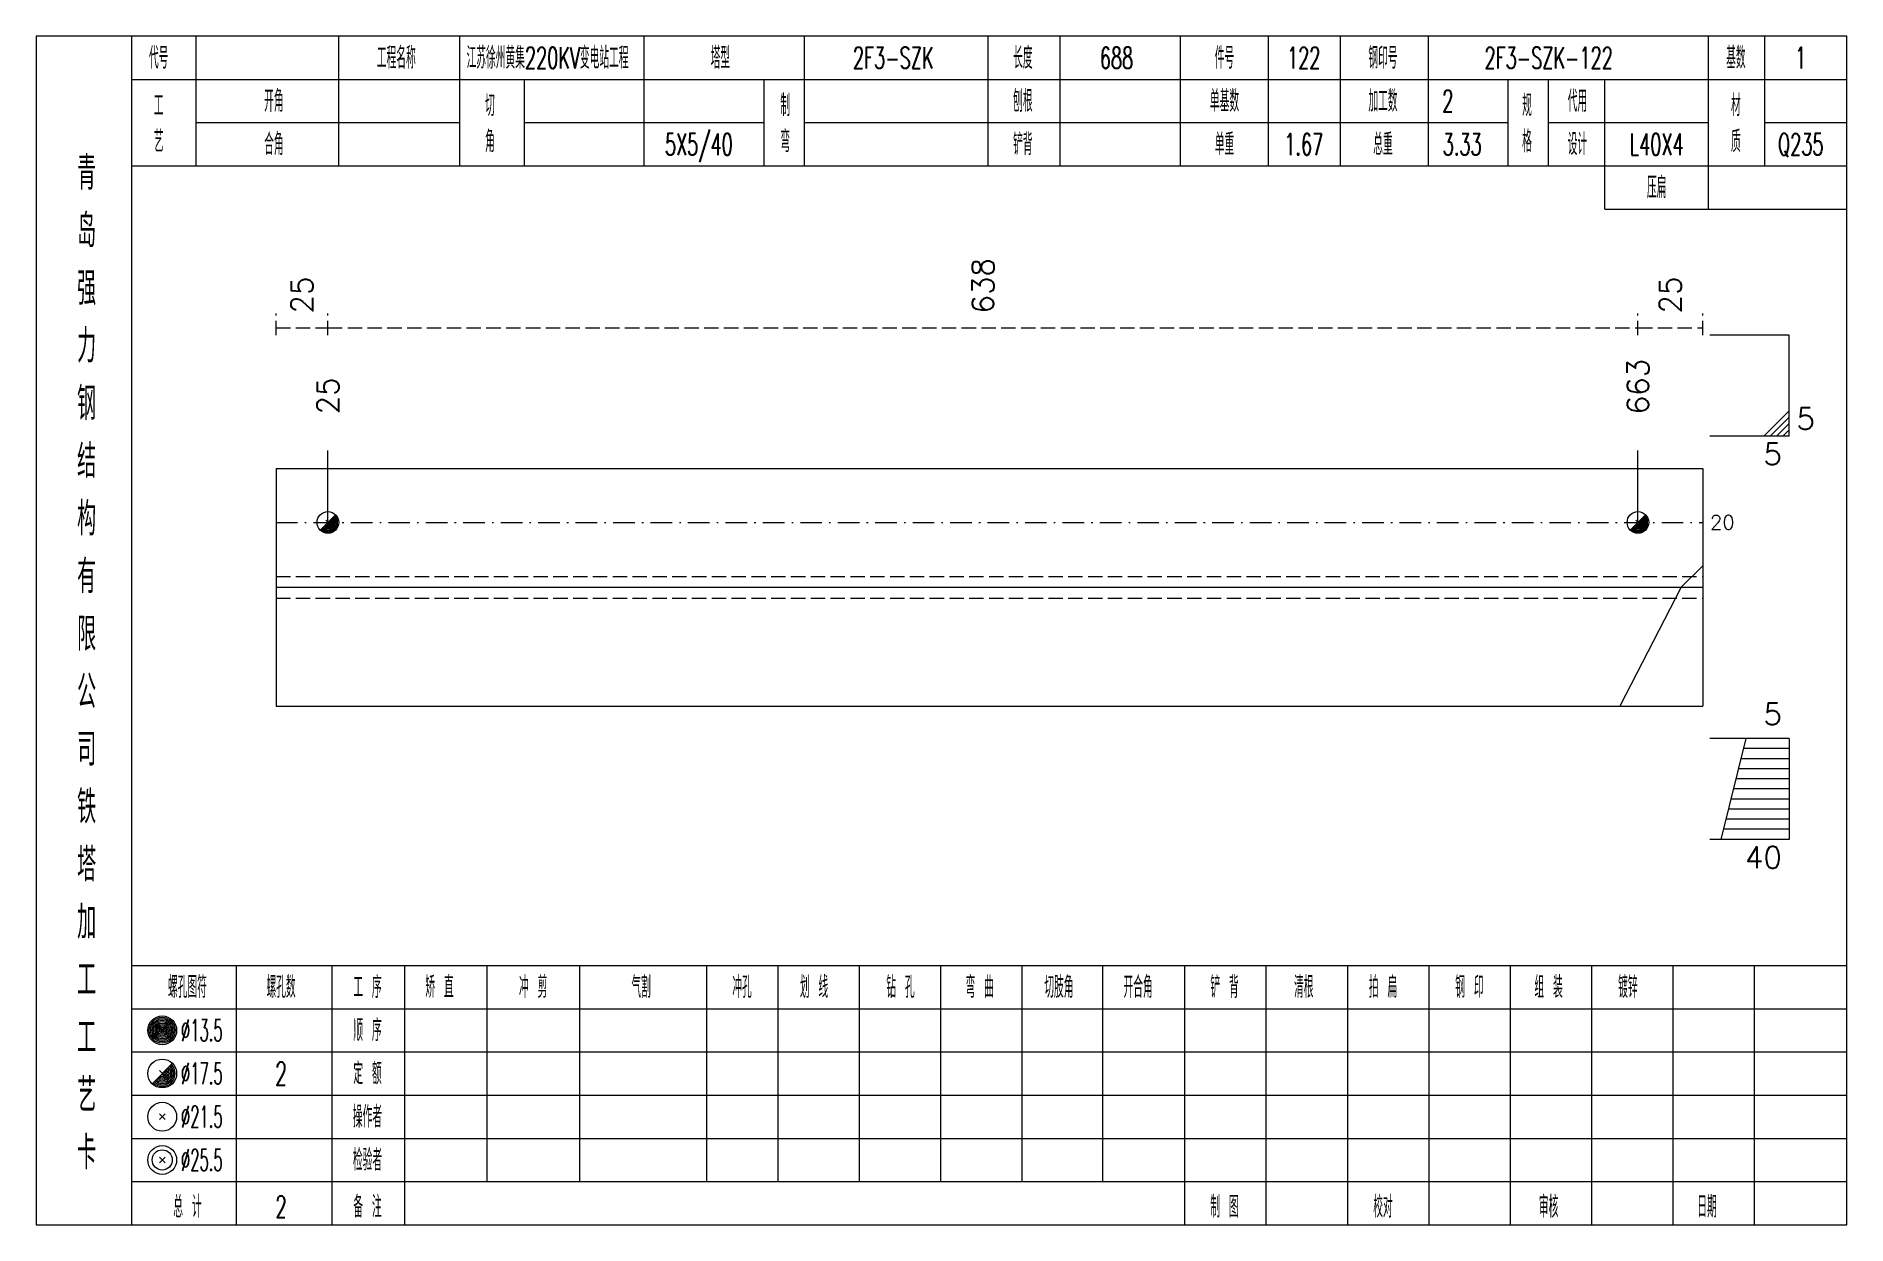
# Model space of a CAD drawing. Extents: x 0 to 4623, y -1159 to 4890.
# Drawn here: x 1868.4 to 2119.8, y 4500 to 4665 of the extents above; entities that cross this region are included whole.
import ezdxf
from ezdxf.enums import TextEntityAlignment as Align

# ---------------------------------------------------------------- set-up
doc = ezdxf.new("R2010")
doc.units = 0
doc.header["$MEASUREMENT"] = 0
doc.linetypes.add('一点画线', pattern=[5.2, 3, -1, 0.2, -1])
doc.linetypes.add('虚线', pattern=[2.75, 2, -0.75])
doc.layers.get('0').update_dxf_attribs({"linetype": 'CONTINUOUS', "lineweight": 25})
for name, color, linetype, lineweight in [('1', 7, 'CONTINUOUS', 25), ('4', 7, 'CONTINUOUS', 25), ('5', 7, 'CONTINUOUS', 25)]:
    doc.layers.add(name, color=color, linetype=linetype, lineweight=lineweight)
doc.styles.get("Standard").update_dxf_attribs({"font": 'simplex.shx', "width": 0.7, "height": 3, "bigfont": 'gbhzfs.shx'})

msp = doc.modelspace()

# ---------------------------------------------------------------- texts
at = {"color": 8, "linetype": 'Continuous', "lineweight": 9}
for s, p in [('638', (1999.849, 4626.5)), ('25', (1905.299, 4626.5)), ('25', (2095.3, 4626.5))]:
    msp.add_text(s, height=3, rotation=90, dxfattribs=at).set_placement(p, align=Align.MIDDLE_LEFT)
at = {"color": 7, "linetype": 'Continuous', "lineweight": 13}
for s, p in [('663', (2090.8, 4612.5)), ('25', (1908.898, 4612.5))]:
    msp.add_text(s, height=3, rotation=90, dxfattribs=at).set_placement(p, align=Align.MIDDLE_LEFT)
msp.add_text('5', height=3, dxfattribs=at).set_placement((2112.8, 4609.5), align=Align.BOTTOM_LEFT)
for s, p in [('5', (2110.8, 4608.5)), ('40', (2110.8, 4552.5))]:
    msp.add_text(s, height=3, dxfattribs=at).set_placement(p, align=Align.TOP_RIGHT)
msp.add_text('20', height=2, dxfattribs=at).set_placement((2100.8, 4597.5), align=Align.MIDDLE_LEFT)
msp.add_text('5', height=3, dxfattribs=at).set_placement((2110.8, 4568.5), align=Align.BOTTOM_RIGHT)
at = {"layer": '4', "color": 1, "linetype": 'Continuous', "lineweight": 13}
for s, height, width, p in [('代号', 3, 0.6, (1885.4, 4662)), ('工程名称', 3, 0.6, (1918.4, 4662)), ('江苏徐州黄集220KV变电站工程', 3, 0.6, (1939.4, 4662)), ('塔型', 3, 0.6, (1963.4, 4662)), ('2F3-SZK', 3, 0.6, (1987.4, 4662)), ('长度', 3, 0.6, (2005.4, 4662)), ('688', 3, 0.6, (2018.4, 4662)), ('件号', 3, 0.6, (2033.4, 4662)), ('122', 3, 0.6, (2044.4, 4662)), ('钢印号', 3, 0.6, (2055.4, 4662)), ('2F3-SZK-122', 3, 0.6, (2078.4, 4662)), ('基数', 3, 0.6, (2104.4, 4662)), ('1', 3, 0.6, (2113.4, 4662)), ('工', 3, 0.6, (1885.4, 4655.4)), ('开角', 3, 0.6, (1901.4, 4656)), ('切', 3, 0.6, (1931.4, 4655.4)), ('制', 3, 0.6, (1972.4, 4655.4)), ('刨根', 3, 0.6, (2005.4, 4656)), ('单基数', 3, 0.6, (2033.4, 4656)), ('加工数', 3, 0.6, (2055.4, 4656)), ('2', 3, 0.6, (2064.4, 4656)), ('规', 3, 0.6, (2075.4, 4655.4)), ('代用', 3, 0.6, (2082.4, 4656)), ('材', 3, 0.6, (2104.4, 4655.4)), ('艺', 3, 0.6, (1885.4, 4650.4)), ('合角', 3, 0.6, (1901.4, 4650)), ('角', 3, 0.6, (1931.4, 4650.4)), ('5X5/40', 3, 0.6, (1960.4, 4650)), ('弯', 3, 0.6, (1972.4, 4650.4)), ('铲背', 3, 0.6, (2005.4, 4650)), ('单重', 3, 0.6, (2033.4, 4650)), ('1.67', 3, 0.6, (2044.4, 4650)), ('总重', 3, 0.6, (2055.4, 4650)), ('3.33', 3, 0.6, (2066.4, 4650)), ('格', 3, 0.6, (2075.4, 4650.4)), ('设计', 3, 0.6, (2082.4, 4650)), ('L40X4', 3, 0.6, (2093.4, 4650)), ('质', 3, 0.6, (2104.4, 4650.4)), ('Q235', 3, 0.6, (2113.4, 4650)), ('青', 4.6, 0.8, (1875.4, 4646)), ('压扁', 3, 0.6, (2093.4, 4644)), ('岛', 4.6, 0.8, (1875.4, 4638)), ('强', 4.6, 0.8, (1875.4, 4630)), ('力', 4.6, 0.8, (1875.4, 4622)), ('钢', 4.6, 0.8, (1875.4, 4614)), ('结', 4.6, 0.8, (1875.4, 4606)), ('构', 4.6, 0.8, (1875.4, 4598)), ('有', 4.6, 0.8, (1875.4, 4590)), ('限', 4.6, 0.8, (1875.4, 4582)), ('公', 4.6, 0.8, (1875.4, 4574)), ('司', 4.6, 0.8, (1875.4, 4566)), ('铁', 4.6, 0.8, (1875.4, 4558)), ('塔', 4.6, 0.8, (1875.4, 4550)), ('加', 4.6, 0.8, (1875.4, 4542)), ('工', 4.6, 0.8, (1875.4, 4534)), ('螺孔图符', 3, 0.6, (1889.4, 4533)), ('螺孔数', 3, 0.6, (1902.4, 4533)), ('工 序', 3, 0.6, (1914.4, 4533)), ('矫 直', 3, 0.6, (1924.4, 4533)), ('冲 剪', 3, 0.6, (1937.4, 4533)), ('气割', 3, 0.6, (1952.4, 4533)), ('冲孔', 3, 0.6, (1966.4, 4533)), ('划 线', 3, 0.6, (1976.4, 4533)), ('钻 孔', 3, 0.6, (1988.4, 4533)), ('弯 曲', 3, 0.6, (1999.4, 4533)), ('切肢角', 3, 0.6, (2010.4, 4533)), ('开合角', 3, 0.6, (2021.4, 4533)), ('铲 背', 3, 0.6, (2033.4, 4533)), ('清根', 3, 0.6, (2044.4, 4533)), ('拍 扁', 3, 0.6, (2055.4, 4533)), ('钢 印', 3, 0.6, (2067.4, 4533)), ('组 装', 3, 0.6, (2078.4, 4533)), ('镀锌', 3, 0.6, (2089.4, 4533)), ('工', 4.6, 0.8, (1875.4, 4526)), ('%%C13.5', 3, 0.5, (1891.4, 4527)), ('顺 序', 3, 0.6, (1914.4, 4527)), ('定 额', 3, 0.6, (1914.4, 4521)), ('艺', 4.6, 0.8, (1875.4, 4518)), ('%%C17.5', 3, 0.5, (1891.4, 4521)), ('2', 3.2, 0.6, (1902.4, 4521)), ('%%C21.5', 3, 0.5, (1891.4, 4515)), ('操作者', 3, 0.6, (1914.4, 4515)), ('卡', 4.6, 0.8, (1875.4, 4510)), ('%%C25.5', 3, 0.5, (1891.4, 4509)), ('检验者', 3, 0.6, (1914.4, 4509)), ('总 计', 3, 0.6, (1889.4, 4502.5)), ('2', 3, 0.6, (1902.4, 4502.5)), ('备 注', 3, 0.6, (1914.4, 4502.5)), ('制 图', 3, 0.6, (2033.4, 4502.5)), ('校对', 3, 0.6, (2055.4, 4502.5)), ('审核', 3, 0.6, (2078.4, 4502.5)), ('日期', 3, 0.6, (2100.4, 4502.5))]:
    msp.add_text(s, height=height, dxfattribs=dict(at, width=width)).set_placement(p, align=Align.MIDDLE_CENTER)

# ---------------------------------------------------------------- blocks, each defined once
blk = doc.blocks.new('孔17.5')
at = {"layer": '5', "color": 7, "linetype": 'Continuous', "lineweight": 13}
for p, q in [((-0.707, -0.707), (0.707, 0.707)), ((-0.2, 0.2), (0.2, -0.2))]:
    blk.add_line(p, q, dxfattribs=at)
blk.add_circle((0, 0), 1, dxfattribs=at)
for radius in [0.9, 0.8, 0.7, 0.6, 0.5, 0.4, 0.3, 0.2, 0.1]:
    blk.add_arc((0, 0), radius, 225, 45, dxfattribs=at)

# ---------------------------------------------------------------- linework, layer by layer
at = {"color": 8, "linetype": '虚线', "lineweight": 9}
for p, q in [((1901.7, 4623.5), (1901.7, 4626.5)), ((1908.898, 4623.5), (1908.898, 4626.5)), ((1908.898, 4623.5), (1908.898, 4626.5)), ((2090.8, 4623.5), (2090.8, 4626.5)), ((2090.8, 4623.5), (2090.8, 4626.5)), ((2099.8, 4623.5), (2099.8, 4626.5)), ((1901.7, 4624.5), (1908.898, 4624.5)), ((1908.898, 4624.5), (2090.8, 4624.5)), ((2090.8, 4624.5), (2099.8, 4624.5))]:
    msp.add_line(p, q, dxfattribs=at)
at = {"color": 7, "linetype": 'Continuous', "lineweight": 13}
for p, q in [((2111.8, 4623.5), (2100.8, 4623.5)), ((2111.8, 4609.5), (2111.8, 4623.5)), ((2108.3, 4609.5), (2111.8, 4613)), ((2109.175, 4609.5), (2111.8, 4612.125)), ((2110.05, 4609.5), (2111.8, 4611.25)), ((2111.8, 4609.5), (2100.8, 4609.5)), ((2110.925, 4609.5), (2111.8, 4610.375)), ((1908.898, 4597.5), (1908.898, 4607.5)), ((2090.8, 4597.5), (2090.8, 4607.5)), ((2099.8, 4591.5), (2096.8, 4588.5)), ((2096.8, 4588.5), (2088.283, 4572)), ((2111.8, 4567.5), (2100.8, 4567.5)), ((2105.8, 4567.5), (2102.3, 4553.5)), ((2111.8, 4566.1), (2105.45, 4566.1)), ((2111.8, 4567.5), (2111.8, 4553.5)), ((2111.8, 4563.3), (2104.75, 4563.3)), ((2111.8, 4564.7), (2105.1, 4564.7)), ((2111.8, 4560.5), (2104.05, 4560.5)), ((2111.8, 4561.9), (2104.4, 4561.9)), ((2111.8, 4559.1), (2103.7, 4559.1)), ((2111.8, 4556.3), (2103, 4556.3)), ((2111.8, 4557.7), (2103.35, 4557.7)), ((2111.8, 4553.5), (2100.8, 4553.5)), ((2111.8, 4554.9), (2102.65, 4554.9))]:
    msp.add_line(p, q, dxfattribs=at)
at = {"color": 7, "linetype": 'Continuous', "lineweight": 18}
for p, q in [((1901.7, 4605), (1901.7, 4572)), ((1901.7, 4605), (2099.8, 4605)), ((2099.8, 4605), (2099.8, 4572)), ((1901.7, 4588.5), (2099.8, 4588.5))]:
    msp.add_line(p, q, dxfattribs=at)
at = {"color": 3, "linetype": '一点画线', "lineweight": 13}
msp.add_line((1901.7, 4597.5), (2099.8, 4597.5), dxfattribs=at)
at = {"color": 1, "linetype": '虚线', "lineweight": 18}
for p, q in [((1901.7, 4590), (2099.8, 4590)), ((1901.7, 4587), (2099.8, 4587))]:
    msp.add_line(p, q, dxfattribs=at)
at = {"layer": '1', "color": 7, "linetype": 'Continuous', "lineweight": 18}
msp.add_line((1901.7, 4572), (2099.8, 4572), dxfattribs=at)
at = {"layer": '4', "color": 1, "linetype": 'Continuous', "lineweight": 18}
for p, q in [((1881.7, 4500), (1881.7, 4665)), ((1890.6, 4647), (1890.6, 4665)), ((1910.4, 4647), (1910.4, 4665)), ((1927.2, 4647), (1927.2, 4665)), ((1952.8, 4647), (1952.8, 4665)), ((1975.1, 4647), (1975.1, 4665)), ((2000.6, 4647), (2000.6, 4665)), ((2010.6, 4647), (2010.6, 4665)), ((2027.3, 4647), (2027.3, 4665)), ((2039.5, 4647), (2039.5, 4665)), ((2049.5, 4647), (2049.5, 4665)), ((2061.7, 4647), (2061.7, 4665)), ((2100.6, 4641), (2100.6, 4665)), ((2108.4, 4647), (2108.4, 4665)), ((1881.7, 4659), (2119.8, 4659)), ((1936.2, 4647), (1936.2, 4659)), ((1969.5, 4647), (1969.5, 4659)), ((2072.8, 4647), (2072.8, 4659)), ((2078.4, 4647), (2078.4, 4659)), ((2086.2, 4641), (2086.2, 4659)), ((1890.6, 4653), (1927.2, 4653)), ((1936.2, 4653), (1969.5, 4653)), ((1975.1, 4653), (2072.8, 4653)), ((2078.4, 4653), (2100.6, 4653)), ((2108.4, 4653), (2119.8, 4653)), ((1881.7, 4647), (2119.8, 4647)), ((2086.2, 4641), (2119.8, 4641)), ((1881.7, 4536), (2119.8, 4536)), ((1896.2, 4500), (1896.2, 4536)), ((1909.5, 4500), (1909.5, 4536)), ((1919.6, 4500), (1919.6, 4536)), ((1931, 4506), (1931, 4536)), ((1943.9, 4506), (1943.9, 4536)), ((1961.5, 4506), (1961.5, 4536)), ((1971.4, 4506), (1971.4, 4536)), ((1982.7, 4506), (1982.7, 4536)), ((1994, 4506), (1994, 4536)), ((2005.3, 4506), (2005.3, 4536)), ((2016.5, 4506), (2016.5, 4536)), ((2027.9, 4506), (2027.9, 4536)), ((2039.2, 4506), (2039.2, 4536)), ((2050.5, 4506), (2050.5, 4536)), ((2061.8, 4506), (2061.8, 4536)), ((2073.1, 4506), (2073.1, 4536)), ((2084.4, 4506), (2084.4, 4536)), ((2095.7, 4506), (2095.7, 4536)), ((2107, 4506), (2107, 4536)), ((1881.7, 4530), (2119.8, 4530)), ((1881.7, 4524), (2119.8, 4524)), ((1881.7, 4518), (2119.8, 4518)), ((1881.7, 4512), (2119.8, 4512)), ((1881.7, 4506), (2119.8, 4506)), ((2027.9, 4500), (2027.9, 4506)), ((2039.2, 4500), (2039.2, 4506)), ((2050.5, 4500), (2050.5, 4506)), ((2061.8, 4500), (2061.8, 4506)), ((2073.1, 4500), (2073.1, 4506)), ((2084.4, 4500), (2084.4, 4506)), ((2095.7, 4500), (2095.7, 4506)), ((2107, 4500), (2107, 4506))]:
    msp.add_line(p, q, dxfattribs=at)
at = {"layer": '4', "color": 7, "linetype": 'Continuous', "lineweight": 13}
for p, q in [((1885.7, 4526.8), (1886.1, 4527.2)), ((1886.1, 4526.8), (1885.7, 4527.2)), ((1884.486, 4519.586), (1887.314, 4522.414)), ((1885.5, 4521.4), (1886.3, 4520.6)), ((1885.5, 4514.6), (1886.3, 4515.4)), ((1885.5, 4515.4), (1886.3, 4514.6)), ((1885.5, 4508.6), (1886.3, 4509.4)), ((1885.5, 4509.4), (1886.3, 4508.6))]:
    msp.add_line(p, q, dxfattribs=at)
at = {"layer": '4', "color": 1, "linetype": 'Continuous', "lineweight": 18}
msp.add_lwpolyline([(1868.4, 4665), (1868.4, 4500), (2119.8, 4500), (2119.8, 4665)], close=True, dxfattribs=at)
at = {"layer": '4', "color": 7, "linetype": 'Continuous', "lineweight": 13}
for centre, radius in [((1885.9, 4527), 2), ((1885.9, 4527), 1.8), ((1885.9, 4527), 1.6), ((1885.9, 4527), 1.4), ((1885.9, 4527), 1.2), ((1885.9, 4527), 1), ((1885.9, 4527), 0.8), ((1885.9, 4527), 0.6), ((1885.9, 4527), 0.4), ((1885.9, 4527), 0.2), ((1885.9, 4521), 2), ((1885.9, 4515), 2), ((1885.9, 4509), 2), ((1885.9, 4509), 1.4)]:
    msp.add_circle(centre, radius, dxfattribs=at)
for radius in [1.8, 1.6, 1.4, 1.2, 1, 0.8, 0.6, 0.4, 0.2]:
    msp.add_arc((1885.9, 4521), radius, 225, 45, dxfattribs=at)

# ---------------------------------------------------------------- block references
at = {"color": 7, "linetype": 'Continuous', "lineweight": 13, "xscale": 1.5, "yscale": 1.5, "zscale": 1.5}
for p in [(1908.898, 4597.5), (2090.8, 4597.5)]:
    msp.add_blockref('孔17.5', p, dxfattribs=at)

msp.set_redraw_order([(e.dxf.handle, doc.entitydb.next_handle()) for e in msp.query("TEXT MTEXT ATTDEF DIMENSION ARC_DIMENSION")])  # texts and dimensions are drawn at this point

doc.saveas('drawing.dxf')
